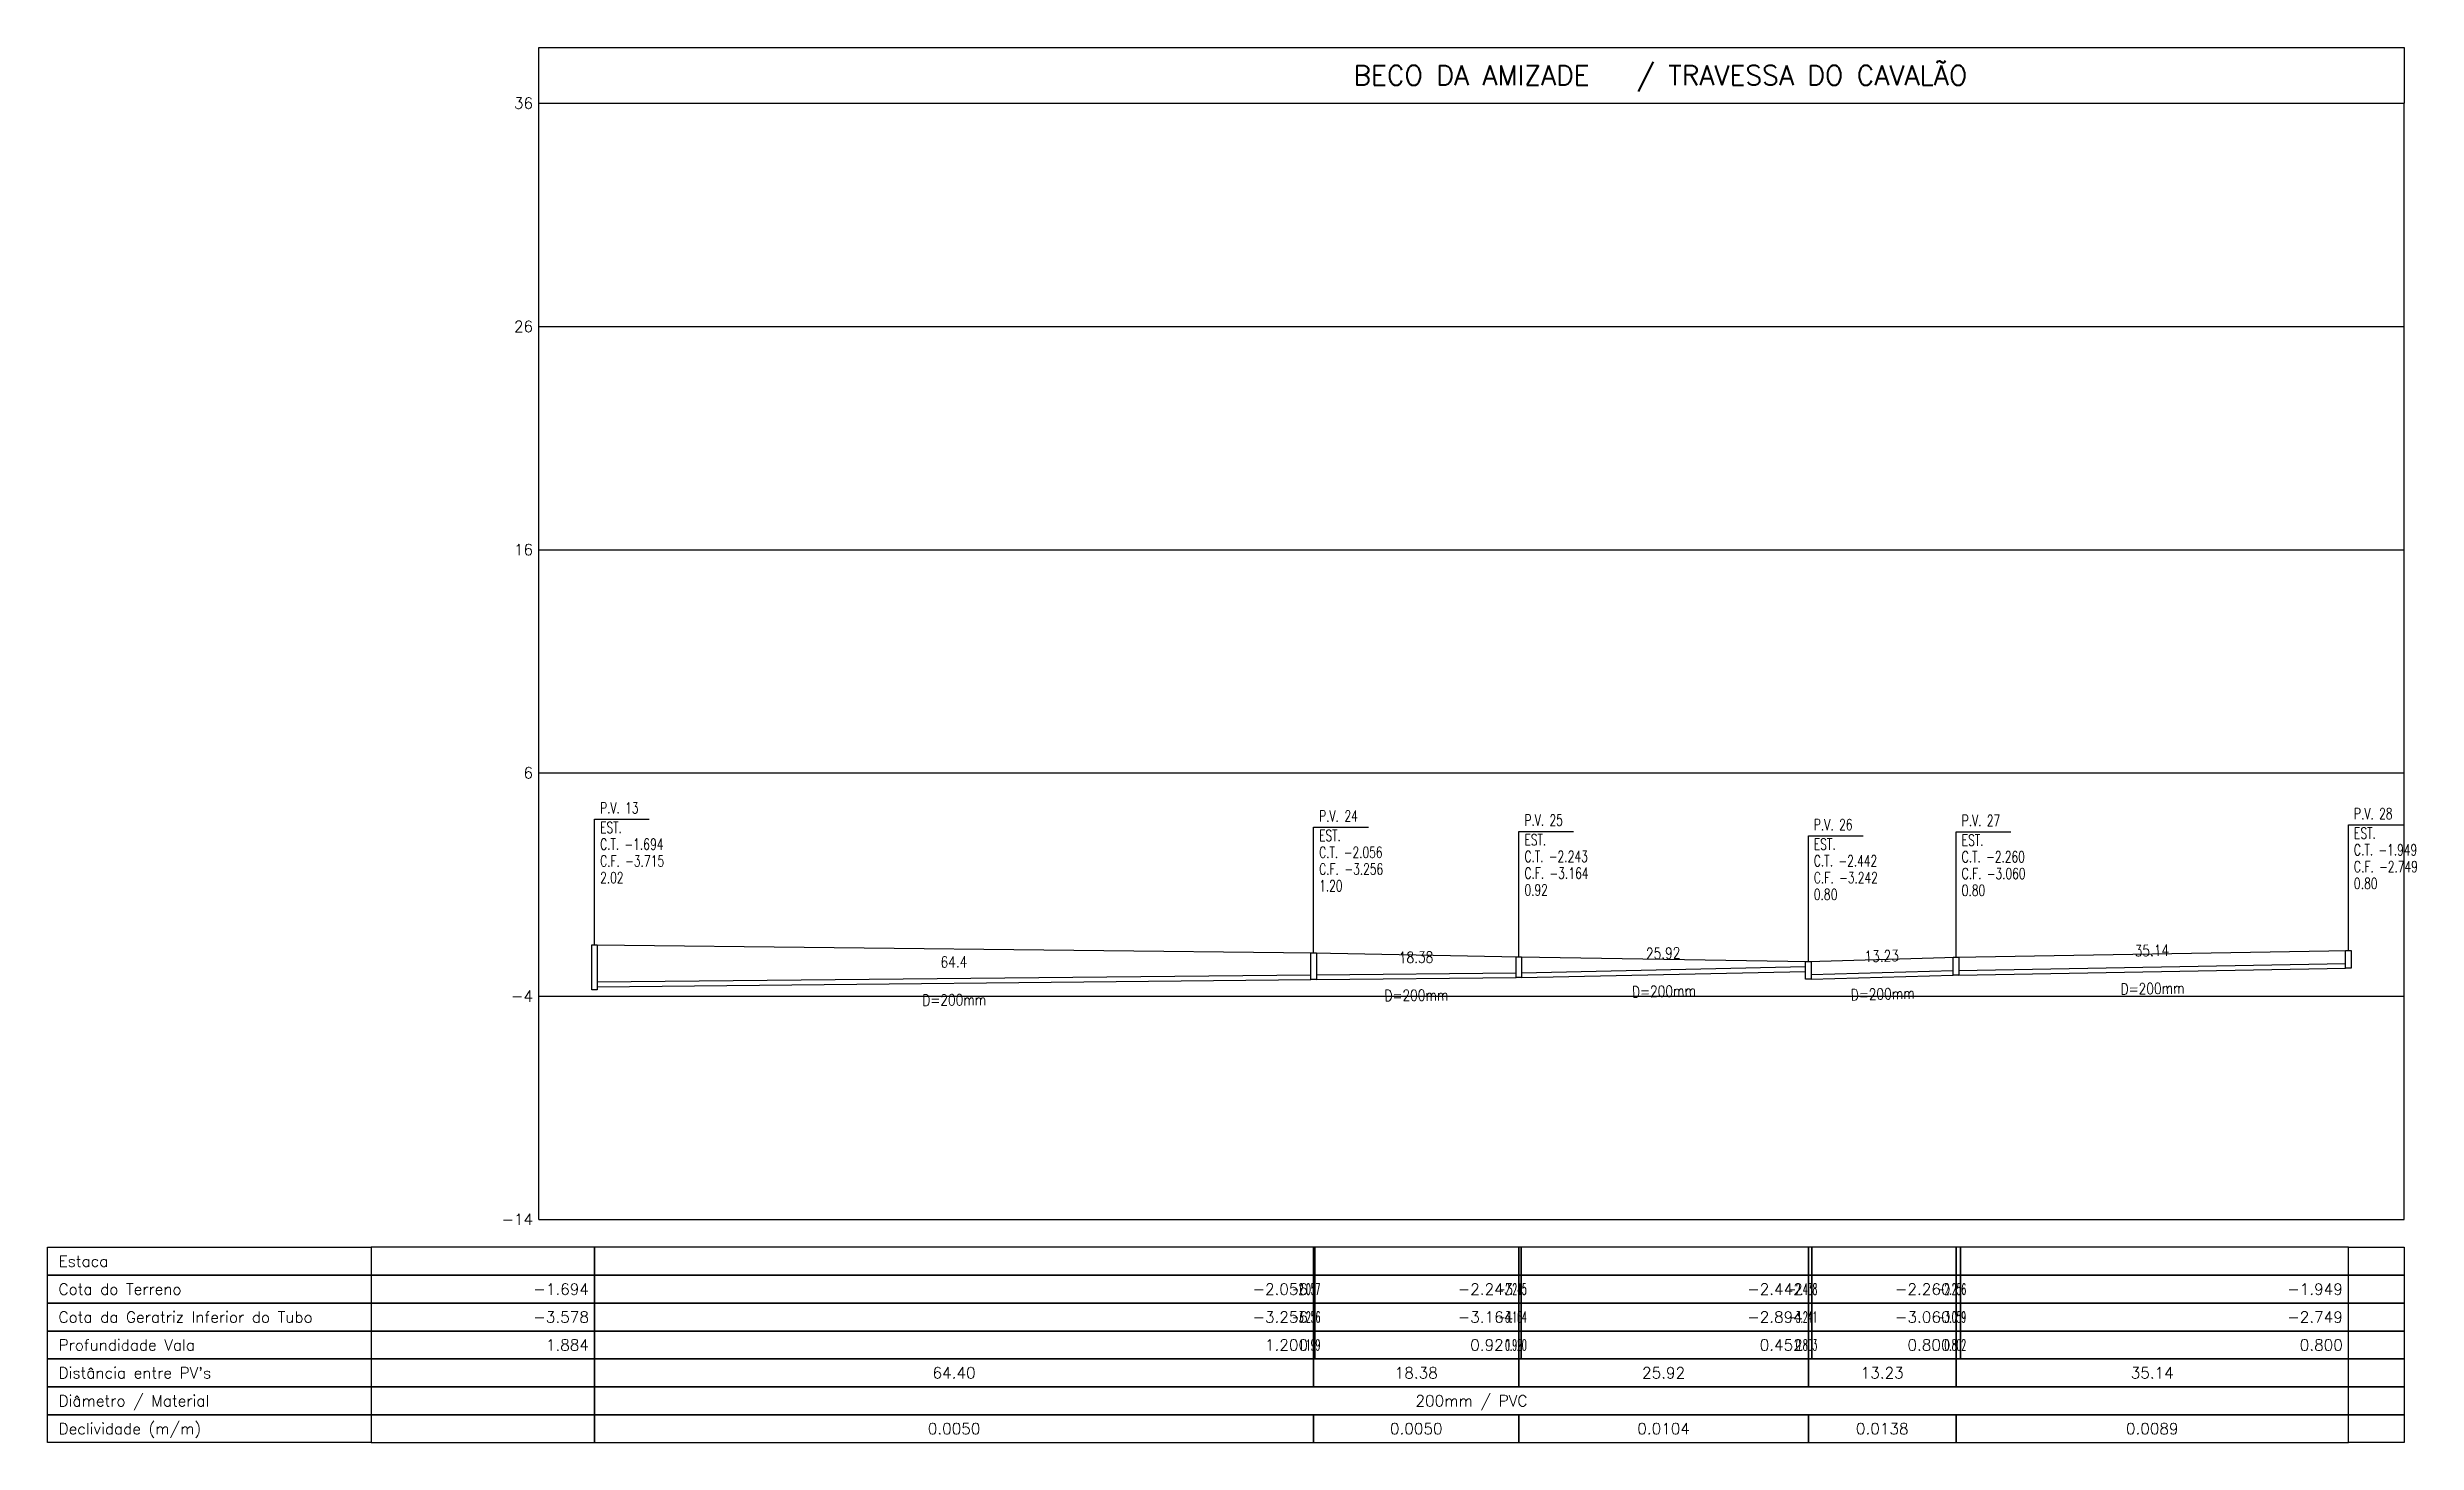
# Model space of a CAD drawing. Extents: x -44 to 14114764, y -20 to 289527804.
# Drawn here: x 359292.3 to 359504.5, y 7353861.8 to 7353986.8 of the extents above; entities that cross this region are included whole.
import ezdxf
from ezdxf.enums import TextEntityAlignment as Align

# ---------------------------------------------------------------- set-up
doc = ezdxf.new("R2010")
doc.units = 0
for name, color, linetype in [('PS_IND_COMPRIMENTO', 7, 'Continuous'), ('PS_IND_DIAMETRO', 7, 'Continuous'), ('PS_PERFIL_CAIXAS', 7, 'Continuous'), ('PS_PERFIL_COTA_LIN', 7, 'Continuous'), ('PS_PERFIL_COTA_TXT', 5, 'Continuous'), ('PS_PERFIL_GRADE', 8, 'Continuous'), ('PS_PERFIL_TERRENO', 3, 'Continuous'), ('PS_PERFIL_TITULOS', 5, 'Continuous'), ('PS_PERFIL_TUBO', 7, 'Continuous'), ('PS_PONTOS_IDENTIFICACAO_LIN', 7, 'Continuous'), ('PS_PONTOS_IDENTIFICACAO_TXT', 7, 'Continuous')]:
    doc.layers.add(name, color=color, linetype=linetype)
doc.styles.add('ROMANS', font='ROMANS.shx', dxfattribs={"height": 2})

msp = doc.modelspace()

# ---------------------------------------------------------------- texts
at = {"layer": 'PS_IND_COMPRIMENTO', "style": 'ROMANS', "width": 0.8}
for s, rotation, p in [('64.4', 0.5774, (359373.478, 7353904.851)), ('18.38', 0.58893, (359414.869, 7353905.265)), ('25.92', 1.21717, (359437.003, 7353905.627)), ('13.23', 1.6377, (359456.569, 7353905.383)), ('35.14', 1.02885, (359480.77, 7353905.876))]:
    msp.add_text(s, height=1, rotation=rotation, dxfattribs=at).set_placement(p, align=Align.MIDDLE_CENTER)
at = {"layer": 'PS_IND_DIAMETRO', "style": 'ROMANS', "width": 0.8}
for rotation, p in [(1.02885, (359480.831, 7353902.477)), (0.5774, (359373.512, 7353901.452)), (0.58893, (359414.904, 7353901.865)), (1.21717, (359437.076, 7353902.228)), (1.6377, (359456.666, 7353901.984))]:
    msp.add_text('D=200mm', height=1, rotation=rotation, dxfattribs=at).set_placement(p, align=Align.MIDDLE_CENTER)
at = {"layer": 'PS_PERFIL_COTA_TXT', "style": 'ROMANS'}
for s, p in [('Estaca', (359293.293, 7353878.035)), ('Cota do Terreno', (359293.293, 7353875.535)), ('Cota da Geratriz Inferior do Tubo', (359293.293, 7353873.035)), ('Profundidade Vala', (359293.293, 7353870.535)), ("Distância entre PV's", (359293.293, 7353868.035)), ('Diâmetro / Material', (359293.293, 7353865.535)), ('Declividade (m/m)', (359293.293, 7353863.035))]:
    msp.add_text(s, height=1, dxfattribs=at).set_placement(p, align=Align.MIDDLE_LEFT)
for s, p in [('-1.694', (359340.793, 7353875.535)), ('-2.056', (359405.196, 7353875.535)), ('-2.243', (359423.577, 7353875.535)), ('-2.442', (359449.502, 7353875.535)), ('-2.260', (359462.733, 7353875.535)), ('-1.949', (359497.868, 7353875.535)), ('-3.578', (359340.793, 7353873.035)), ('-3.256', (359405.196, 7353873.035)), ('-3.164', (359423.577, 7353873.035)), ('-2.894', (359449.502, 7353873.035)), ('-3.060', (359462.733, 7353873.035)), ('-2.749', (359497.868, 7353873.035)), ('1.884', (359340.793, 7353870.535)), ('1.200', (359405.196, 7353870.535)), ('0.921', (359423.577, 7353870.535)), ('0.452', (359449.502, 7353870.535)), ('0.800', (359462.733, 7353870.535)), ('0.800', (359497.868, 7353870.535))]:
    msp.add_text(s, height=1, dxfattribs=at).set_placement(p, align=Align.MIDDLE_RIGHT)
at = {"layer": 'PS_PERFIL_COTA_TXT', "style": 'ROMANS', "width": 0.5}
for s, p in [('-2.057', (359406.296, 7353875.535)), ('-2.245', (359424.777, 7353875.535)), ('-2.438', (359450.802, 7353875.535)), ('-2.256', (359464.133, 7353875.535)), ('-3.256', (359406.296, 7353873.035)), ('-3.164', (359424.777, 7353873.035)), ('-3.241', (359450.802, 7353873.035)), ('-3.059', (359464.133, 7353873.035)), ('1.199', (359406.296, 7353870.535)), ('0.920', (359424.777, 7353870.535)), ('0.803', (359450.802, 7353870.535)), ('0.802', (359464.133, 7353870.535))]:
    msp.add_text(s, height=1, dxfattribs=at).set_placement(p, align=Align.MIDDLE_RIGHT)
at = {"layer": 'PS_PERFIL_COTA_TXT', "style": 'ROMANS'}
for s, p in [('64.40', (359373.495, 7353868.035)), ('18.38', (359414.887, 7353868.035)), ('25.92', (359437.04, 7353868.035)), ('13.23', (359456.618, 7353868.035)), ('35.14', (359480.801, 7353868.035)), ('200mm / PVC', (359419.831, 7353865.535)), ('0.0050', (359373.495, 7353863.035)), ('0.0050', (359414.887, 7353863.035)), ('0.0104', (359437.04, 7353863.035)), ('0.0138', (359456.618, 7353863.035)), ('0.0089', (359480.801, 7353863.035))]:
    msp.add_text(s, height=1, dxfattribs=at).set_placement(p, align=Align.MIDDLE_CENTER)
at = {"layer": 'PS_PERFIL_TITULOS', "style": 'ROMANS'}
for s, p in [('/ TRAVESSA DO CAVALÃO', (359449.422, 7353984.285)), ('BECO DA AMIZADE', (359419.831, 7353984.285))]:
    msp.add_text(s, height=1.75, dxfattribs=at).set_placement(p, align=Align.MIDDLE_CENTER)
at = {"layer": 'PS_PONTOS_IDENTIFICACAO_TXT', "style": 'ROMANS', "width": 0.7}
for s, p in [('P.V. 13', (359341.793, 7353918.147)), ('P.V. 24', (359406.196, 7353917.423)), ('P.V. 25', (359424.577, 7353917.049)), ('P.V. 26', (359450.502, 7353916.651)), ('P.V. 27', (359463.733, 7353917.015)), ('P.V. 28', (359498.868, 7353917.637)), ('C.T. -1.694', (359341.793, 7353914.897)), ('EST. ', (359341.793, 7353916.397)), ('EST. ', (359406.196, 7353915.673)), ('EST. ', (359424.577, 7353915.299)), ('EST. ', (359450.502, 7353914.901)), ('EST. ', (359463.733, 7353915.265)), ('EST. ', (359498.868, 7353915.887)), ('C.F. -3.715', (359341.793, 7353913.397)), ('C.T. -2.056', (359406.196, 7353914.173)), ('C.F. -3.256', (359406.196, 7353912.673)), ('C.T. -2.243', (359424.577, 7353913.799)), ('C.T. -2.442', (359450.502, 7353913.401)), ('C.T. -2.260', (359463.733, 7353913.765)), ('C.T. -1.949', (359498.868, 7353914.387)), ('C.F. -2.749', (359498.868, 7353912.887)), ('2.02', (359341.793, 7353911.897)), ('1.20', (359406.196, 7353911.173)), ('C.F. -3.164', (359424.577, 7353912.299)), ('0.92', (359424.577, 7353910.799)), ('C.F. -3.242', (359450.502, 7353911.901)), ('0.80', (359450.502, 7353910.401)), ('C.F. -3.060', (359463.733, 7353912.265)), ('0.80', (359463.733, 7353910.765)), ('0.80', (359498.868, 7353911.387))]:
    msp.add_text(s, height=1, dxfattribs=at).set_placement(p)

# ---------------------------------------------------------------- blocks, each defined once
blk = doc.blocks.new('*U7')
at = {"layer": 'PS_PERFIL_GRADE', "linetype": 'Continuous'}
for p, q in [((0, 0), (0, 100)), ((0, 100), (167.08, 100)), ((167.08, 0), (167.08, 100)), ((0, 80), (167.08, 80)), ((0, 60), (167.08, 60)), ((0, 40), (167.08, 40)), ((0, 20), (167.08, 20)), ((0, 0), (167.08, 0))]:
    blk.add_line(p, q, dxfattribs=at)
blk.add_lwpolyline([(0, 100), (0, 105), (167.08, 105), (167.08, 100)], dxfattribs=at)
at = {"layer": 'PS_PERFIL_GRADE', "style": 'ROMANS'}
for s, p in [('36', (-0.5, 100)), ('26', (-0.5, 80)), ('16', (-0.5, 60)), ('6', (-0.5, 40)), ('-4', (-0.5, 20)), ('-14', (-0.5, 0))]:
    blk.add_text(s, height=1, dxfattribs=at).set_placement(p, align=Align.MIDDLE_RIGHT)

# ---------------------------------------------------------------- linework, layer by layer
at = {"layer": 'PS_PERFIL_CAIXAS', "linetype": 'Continuous'}
for points in [[(359341.043, 7353906.397), (359341.543, 7353906.397), (359341.543, 7353902.356), (359341.043, 7353902.356)], [(359405.446, 7353905.673), (359405.946, 7353905.673), (359405.946, 7353903.273), (359405.446, 7353903.273)], [(359423.827, 7353905.299), (359424.327, 7353905.299), (359424.327, 7353903.457), (359423.827, 7353903.457)], [(359449.752, 7353904.901), (359450.252, 7353904.901), (359450.252, 7353903.301), (359449.752, 7353903.301)], [(359462.983, 7353905.265), (359463.483, 7353905.265), (359463.483, 7353903.665), (359462.983, 7353903.665)], [(359498.118, 7353905.887), (359498.618, 7353905.887), (359498.618, 7353904.287), (359498.118, 7353904.287)]]:
    msp.add_lwpolyline(points, close=True, dxfattribs=at)
at = {"layer": 'PS_PERFIL_COTA_LIN', "linetype": 'Continuous'}
for points in [[(359321.293, 7353879.285), (359321.293, 7353876.785), (359292.293, 7353876.785), (359292.293, 7353879.285)], [(359321.293, 7353879.285), (359321.293, 7353876.785), (359341.293, 7353876.785), (359341.293, 7353879.285)], [(359341.293, 7353879.285), (359341.293, 7353876.785), (359405.696, 7353876.785), (359405.696, 7353879.285)], [(359405.696, 7353879.285), (359405.696, 7353876.785), (359405.796, 7353876.785), (359405.796, 7353879.285)], [(359405.796, 7353879.285), (359405.796, 7353876.785), (359424.077, 7353876.785), (359424.077, 7353879.285)], [(359424.077, 7353879.285), (359424.077, 7353876.785), (359424.277, 7353876.785), (359424.277, 7353879.285)], [(359424.277, 7353879.285), (359424.277, 7353876.785), (359450.002, 7353876.785), (359450.002, 7353879.285)], [(359450.002, 7353879.285), (359450.002, 7353876.785), (359450.302, 7353876.785), (359450.302, 7353879.285)], [(359450.302, 7353879.285), (359450.302, 7353876.785), (359463.233, 7353876.785), (359463.233, 7353879.285)], [(359463.233, 7353879.285), (359463.233, 7353876.785), (359463.633, 7353876.785), (359463.633, 7353879.285)], [(359463.633, 7353879.285), (359463.633, 7353876.785), (359498.368, 7353876.785), (359498.368, 7353879.285)], [(359503.368, 7353879.285), (359503.368, 7353876.785), (359498.368, 7353876.785), (359498.368, 7353879.285)], [(359321.293, 7353876.785), (359321.293, 7353874.285), (359292.293, 7353874.285), (359292.293, 7353876.785)], [(359321.293, 7353876.785), (359321.293, 7353874.285), (359341.293, 7353874.285), (359341.293, 7353876.785)], [(359341.293, 7353876.785), (359341.293, 7353874.285), (359405.696, 7353874.285), (359405.696, 7353876.785)], [(359405.696, 7353876.785), (359405.696, 7353874.285), (359405.796, 7353874.285), (359405.796, 7353876.785)], [(359405.796, 7353876.785), (359405.796, 7353874.285), (359424.077, 7353874.285), (359424.077, 7353876.785)], [(359424.077, 7353876.785), (359424.077, 7353874.285), (359424.277, 7353874.285), (359424.277, 7353876.785)], [(359424.277, 7353876.785), (359424.277, 7353874.285), (359450.002, 7353874.285), (359450.002, 7353876.785)], [(359450.002, 7353876.785), (359450.002, 7353874.285), (359450.302, 7353874.285), (359450.302, 7353876.785)], [(359450.302, 7353876.785), (359450.302, 7353874.285), (359463.233, 7353874.285), (359463.233, 7353876.785)], [(359463.233, 7353876.785), (359463.233, 7353874.285), (359463.633, 7353874.285), (359463.633, 7353876.785)], [(359463.633, 7353876.785), (359463.633, 7353874.285), (359498.368, 7353874.285), (359498.368, 7353876.785)], [(359503.368, 7353876.785), (359503.368, 7353874.285), (359498.368, 7353874.285), (359498.368, 7353876.785)], [(359321.293, 7353874.285), (359321.293, 7353871.785), (359292.293, 7353871.785), (359292.293, 7353874.285)], [(359321.293, 7353874.285), (359321.293, 7353871.785), (359341.293, 7353871.785), (359341.293, 7353874.285)], [(359341.293, 7353874.285), (359341.293, 7353871.785), (359405.696, 7353871.785), (359405.696, 7353874.285)], [(359405.696, 7353874.285), (359405.696, 7353871.785), (359405.796, 7353871.785), (359405.796, 7353874.285)], [(359405.796, 7353874.285), (359405.796, 7353871.785), (359424.077, 7353871.785), (359424.077, 7353874.285)], [(359424.077, 7353874.285), (359424.077, 7353871.785), (359424.277, 7353871.785), (359424.277, 7353874.285)], [(359424.277, 7353874.285), (359424.277, 7353871.785), (359450.002, 7353871.785), (359450.002, 7353874.285)], [(359450.002, 7353874.285), (359450.002, 7353871.785), (359450.302, 7353871.785), (359450.302, 7353874.285)], [(359450.302, 7353874.285), (359450.302, 7353871.785), (359463.233, 7353871.785), (359463.233, 7353874.285)], [(359463.233, 7353874.285), (359463.233, 7353871.785), (359463.633, 7353871.785), (359463.633, 7353874.285)], [(359463.633, 7353874.285), (359463.633, 7353871.785), (359498.368, 7353871.785), (359498.368, 7353874.285)], [(359503.368, 7353874.285), (359503.368, 7353871.785), (359498.368, 7353871.785), (359498.368, 7353874.285)], [(359321.293, 7353871.785), (359321.293, 7353869.285), (359292.293, 7353869.285), (359292.293, 7353871.785)], [(359321.293, 7353871.785), (359321.293, 7353869.285), (359341.293, 7353869.285), (359341.293, 7353871.785)], [(359341.293, 7353871.785), (359341.293, 7353869.285), (359405.696, 7353869.285), (359405.696, 7353871.785)], [(359405.696, 7353871.785), (359405.696, 7353869.285), (359405.796, 7353869.285), (359405.796, 7353871.785)], [(359405.796, 7353871.785), (359405.796, 7353869.285), (359424.077, 7353869.285), (359424.077, 7353871.785)], [(359424.077, 7353871.785), (359424.077, 7353869.285), (359424.277, 7353869.285), (359424.277, 7353871.785)], [(359424.277, 7353871.785), (359424.277, 7353869.285), (359450.002, 7353869.285), (359450.002, 7353871.785)], [(359450.002, 7353871.785), (359450.002, 7353869.285), (359450.302, 7353869.285), (359450.302, 7353871.785)], [(359450.302, 7353871.785), (359450.302, 7353869.285), (359463.233, 7353869.285), (359463.233, 7353871.785)], [(359463.233, 7353871.785), (359463.233, 7353869.285), (359463.633, 7353869.285), (359463.633, 7353871.785)], [(359463.633, 7353871.785), (359463.633, 7353869.285), (359498.368, 7353869.285), (359498.368, 7353871.785)], [(359503.368, 7353871.785), (359503.368, 7353869.285), (359498.368, 7353869.285), (359498.368, 7353871.785)], [(359321.293, 7353869.285), (359321.293, 7353866.785), (359292.293, 7353866.785), (359292.293, 7353869.285)], [(359321.293, 7353869.285), (359321.293, 7353866.785), (359341.293, 7353866.785), (359341.293, 7353869.285)], [(359341.293, 7353869.285), (359341.293, 7353866.785), (359405.696, 7353866.785), (359405.696, 7353869.285)], [(359405.696, 7353869.285), (359405.696, 7353866.785), (359424.077, 7353866.785), (359424.077, 7353869.285)], [(359424.077, 7353869.285), (359424.077, 7353866.785), (359450.002, 7353866.785), (359450.002, 7353869.285)], [(359450.002, 7353869.285), (359450.002, 7353866.785), (359463.233, 7353866.785), (359463.233, 7353869.285)], [(359463.233, 7353869.285), (359463.233, 7353866.785), (359498.368, 7353866.785), (359498.368, 7353869.285)], [(359503.368, 7353869.285), (359503.368, 7353866.785), (359498.368, 7353866.785), (359498.368, 7353869.285)], [(359321.293, 7353866.785), (359321.293, 7353864.285), (359292.293, 7353864.285), (359292.293, 7353866.785)], [(359321.293, 7353866.785), (359321.293, 7353864.285), (359341.293, 7353864.285), (359341.293, 7353866.785)], [(359341.293, 7353866.785), (359341.293, 7353864.285), (359498.368, 7353864.285), (359498.368, 7353866.785)], [(359503.368, 7353866.785), (359503.368, 7353864.285), (359498.368, 7353864.285), (359498.368, 7353866.785)], [(359321.293, 7353864.285), (359321.293, 7353861.785), (359292.293, 7353861.785), (359292.293, 7353864.285)], [(359321.293, 7353864.285), (359321.293, 7353861.785), (359341.293, 7353861.785), (359341.293, 7353864.285)], [(359341.293, 7353864.285), (359341.293, 7353861.785), (359405.696, 7353861.785), (359405.696, 7353864.285)], [(359405.696, 7353864.285), (359405.696, 7353861.785), (359424.077, 7353861.785), (359424.077, 7353864.285)], [(359424.077, 7353864.285), (359424.077, 7353861.785), (359450.002, 7353861.785), (359450.002, 7353864.285)], [(359450.002, 7353864.285), (359450.002, 7353861.785), (359463.233, 7353861.785), (359463.233, 7353864.285)], [(359463.233, 7353864.285), (359463.233, 7353861.785), (359498.368, 7353861.785), (359498.368, 7353864.285)], [(359503.368, 7353864.285), (359503.368, 7353861.785), (359498.368, 7353861.785), (359498.368, 7353864.285)]]:
    msp.add_lwpolyline(points, close=True, dxfattribs=at)
for points in [[(359341.293, 7353869.285), (359405.696, 7353869.285)], [(359405.796, 7353869.285), (359424.077, 7353869.285)], [(359424.277, 7353869.285), (359450.002, 7353869.285)], [(359450.302, 7353869.285), (359463.233, 7353869.285)], [(359463.633, 7353869.285), (359498.368, 7353869.285)], [(359321.293, 7353866.785), (359341.293, 7353866.785)], [(359341.293, 7353866.785), (359405.696, 7353866.785)], [(359341.293, 7353866.785), (359405.696, 7353866.785)], [(359405.696, 7353866.785), (359405.796, 7353866.785)], [(359405.796, 7353866.785), (359424.077, 7353866.785)], [(359405.796, 7353866.785), (359424.077, 7353866.785)], [(359424.077, 7353866.785), (359424.277, 7353866.785)], [(359424.277, 7353866.785), (359450.002, 7353866.785)], [(359424.277, 7353866.785), (359450.002, 7353866.785)], [(359450.002, 7353866.785), (359450.302, 7353866.785)], [(359450.302, 7353866.785), (359463.233, 7353866.785)], [(359450.302, 7353866.785), (359463.233, 7353866.785)], [(359463.633, 7353866.785), (359498.368, 7353866.785)], [(359463.633, 7353866.785), (359498.368, 7353866.785)], [(359321.293, 7353864.285), (359341.293, 7353864.285)], [(359341.293, 7353864.285), (359405.696, 7353864.285)], [(359341.293, 7353864.285), (359405.696, 7353864.285)], [(359405.696, 7353864.285), (359405.796, 7353864.285)], [(359405.796, 7353864.285), (359424.077, 7353864.285)], [(359405.796, 7353864.285), (359424.077, 7353864.285)], [(359424.077, 7353864.285), (359424.277, 7353864.285)], [(359424.277, 7353864.285), (359450.002, 7353864.285)], [(359424.277, 7353864.285), (359450.002, 7353864.285)], [(359450.002, 7353864.285), (359450.302, 7353864.285)], [(359450.302, 7353864.285), (359463.233, 7353864.285)], [(359450.302, 7353864.285), (359463.233, 7353864.285)], [(359463.633, 7353864.285), (359498.368, 7353864.285)], [(359463.633, 7353864.285), (359498.368, 7353864.285)], [(359341.293, 7353861.785), (359405.696, 7353861.785)], [(359405.796, 7353861.785), (359424.077, 7353861.785)], [(359424.277, 7353861.785), (359450.002, 7353861.785)], [(359450.302, 7353861.785), (359463.233, 7353861.785)], [(359463.633, 7353861.785), (359498.368, 7353861.785)]]:
    msp.add_lwpolyline(points, dxfattribs=at)
at = {"layer": 'PS_PERFIL_TERRENO', "linetype": 'Continuous'}
msp.add_lwpolyline([(359341.293, 7353906.397), (359405.696, 7353905.673), (359424.077, 7353905.299), (359450.002, 7353904.901), (359463.233, 7353905.265), (359498.368, 7353905.887)], dxfattribs=at)
at = {"layer": 'PS_PERFIL_TUBO', "color": 1, "linetype": 'Continuous'}
for points in [[(359341.543, 7353902.629), (359405.446, 7353903.273), (359405.446, 7353903.673), (359341.543, 7353903.029)], [(359405.946, 7353903.273), (359423.827, 7353903.457), (359423.827, 7353903.857), (359405.946, 7353903.673)], [(359424.327, 7353903.457), (359449.752, 7353903.997), (359449.752, 7353904.397), (359424.327, 7353903.857)], [(359450.252, 7353903.301), (359462.983, 7353903.665), (359462.983, 7353904.065), (359450.252, 7353903.701)], [(359463.483, 7353903.665), (359498.118, 7353904.287), (359498.118, 7353904.687), (359463.483, 7353904.065)]]:
    msp.add_lwpolyline(points, close=True, dxfattribs=at)
at = {"layer": 'PS_PONTOS_IDENTIFICACAO_LIN', "linetype": 'Continuous'}
for points in [[(359341.293, 7353906.397), (359341.293, 7353917.647), (359346.193, 7353917.647)], [(359405.696, 7353905.673), (359405.696, 7353916.923), (359410.596, 7353916.923)], [(359424.077, 7353905.299), (359424.077, 7353916.549), (359428.977, 7353916.549)], [(359450.002, 7353904.901), (359450.002, 7353916.151), (359454.902, 7353916.151)], [(359463.233, 7353905.265), (359463.233, 7353916.515), (359468.133, 7353916.515)], [(359498.368, 7353905.887), (359498.368, 7353917.137), (359503.268, 7353917.137)]]:
    msp.add_lwpolyline(points, dxfattribs=at)

# ---------------------------------------------------------------- block references
at = {"layer": 'PS_PERFIL_GRADE'}
msp.add_blockref('*U7', (359336.293, 7353881.785), dxfattribs=at)

msp.set_redraw_order([(e.dxf.handle, doc.entitydb.next_handle()) for e in msp.query("TEXT MTEXT ATTDEF DIMENSION ARC_DIMENSION")])  # texts and dimensions are drawn at this point

doc.saveas('drawing.dxf')
